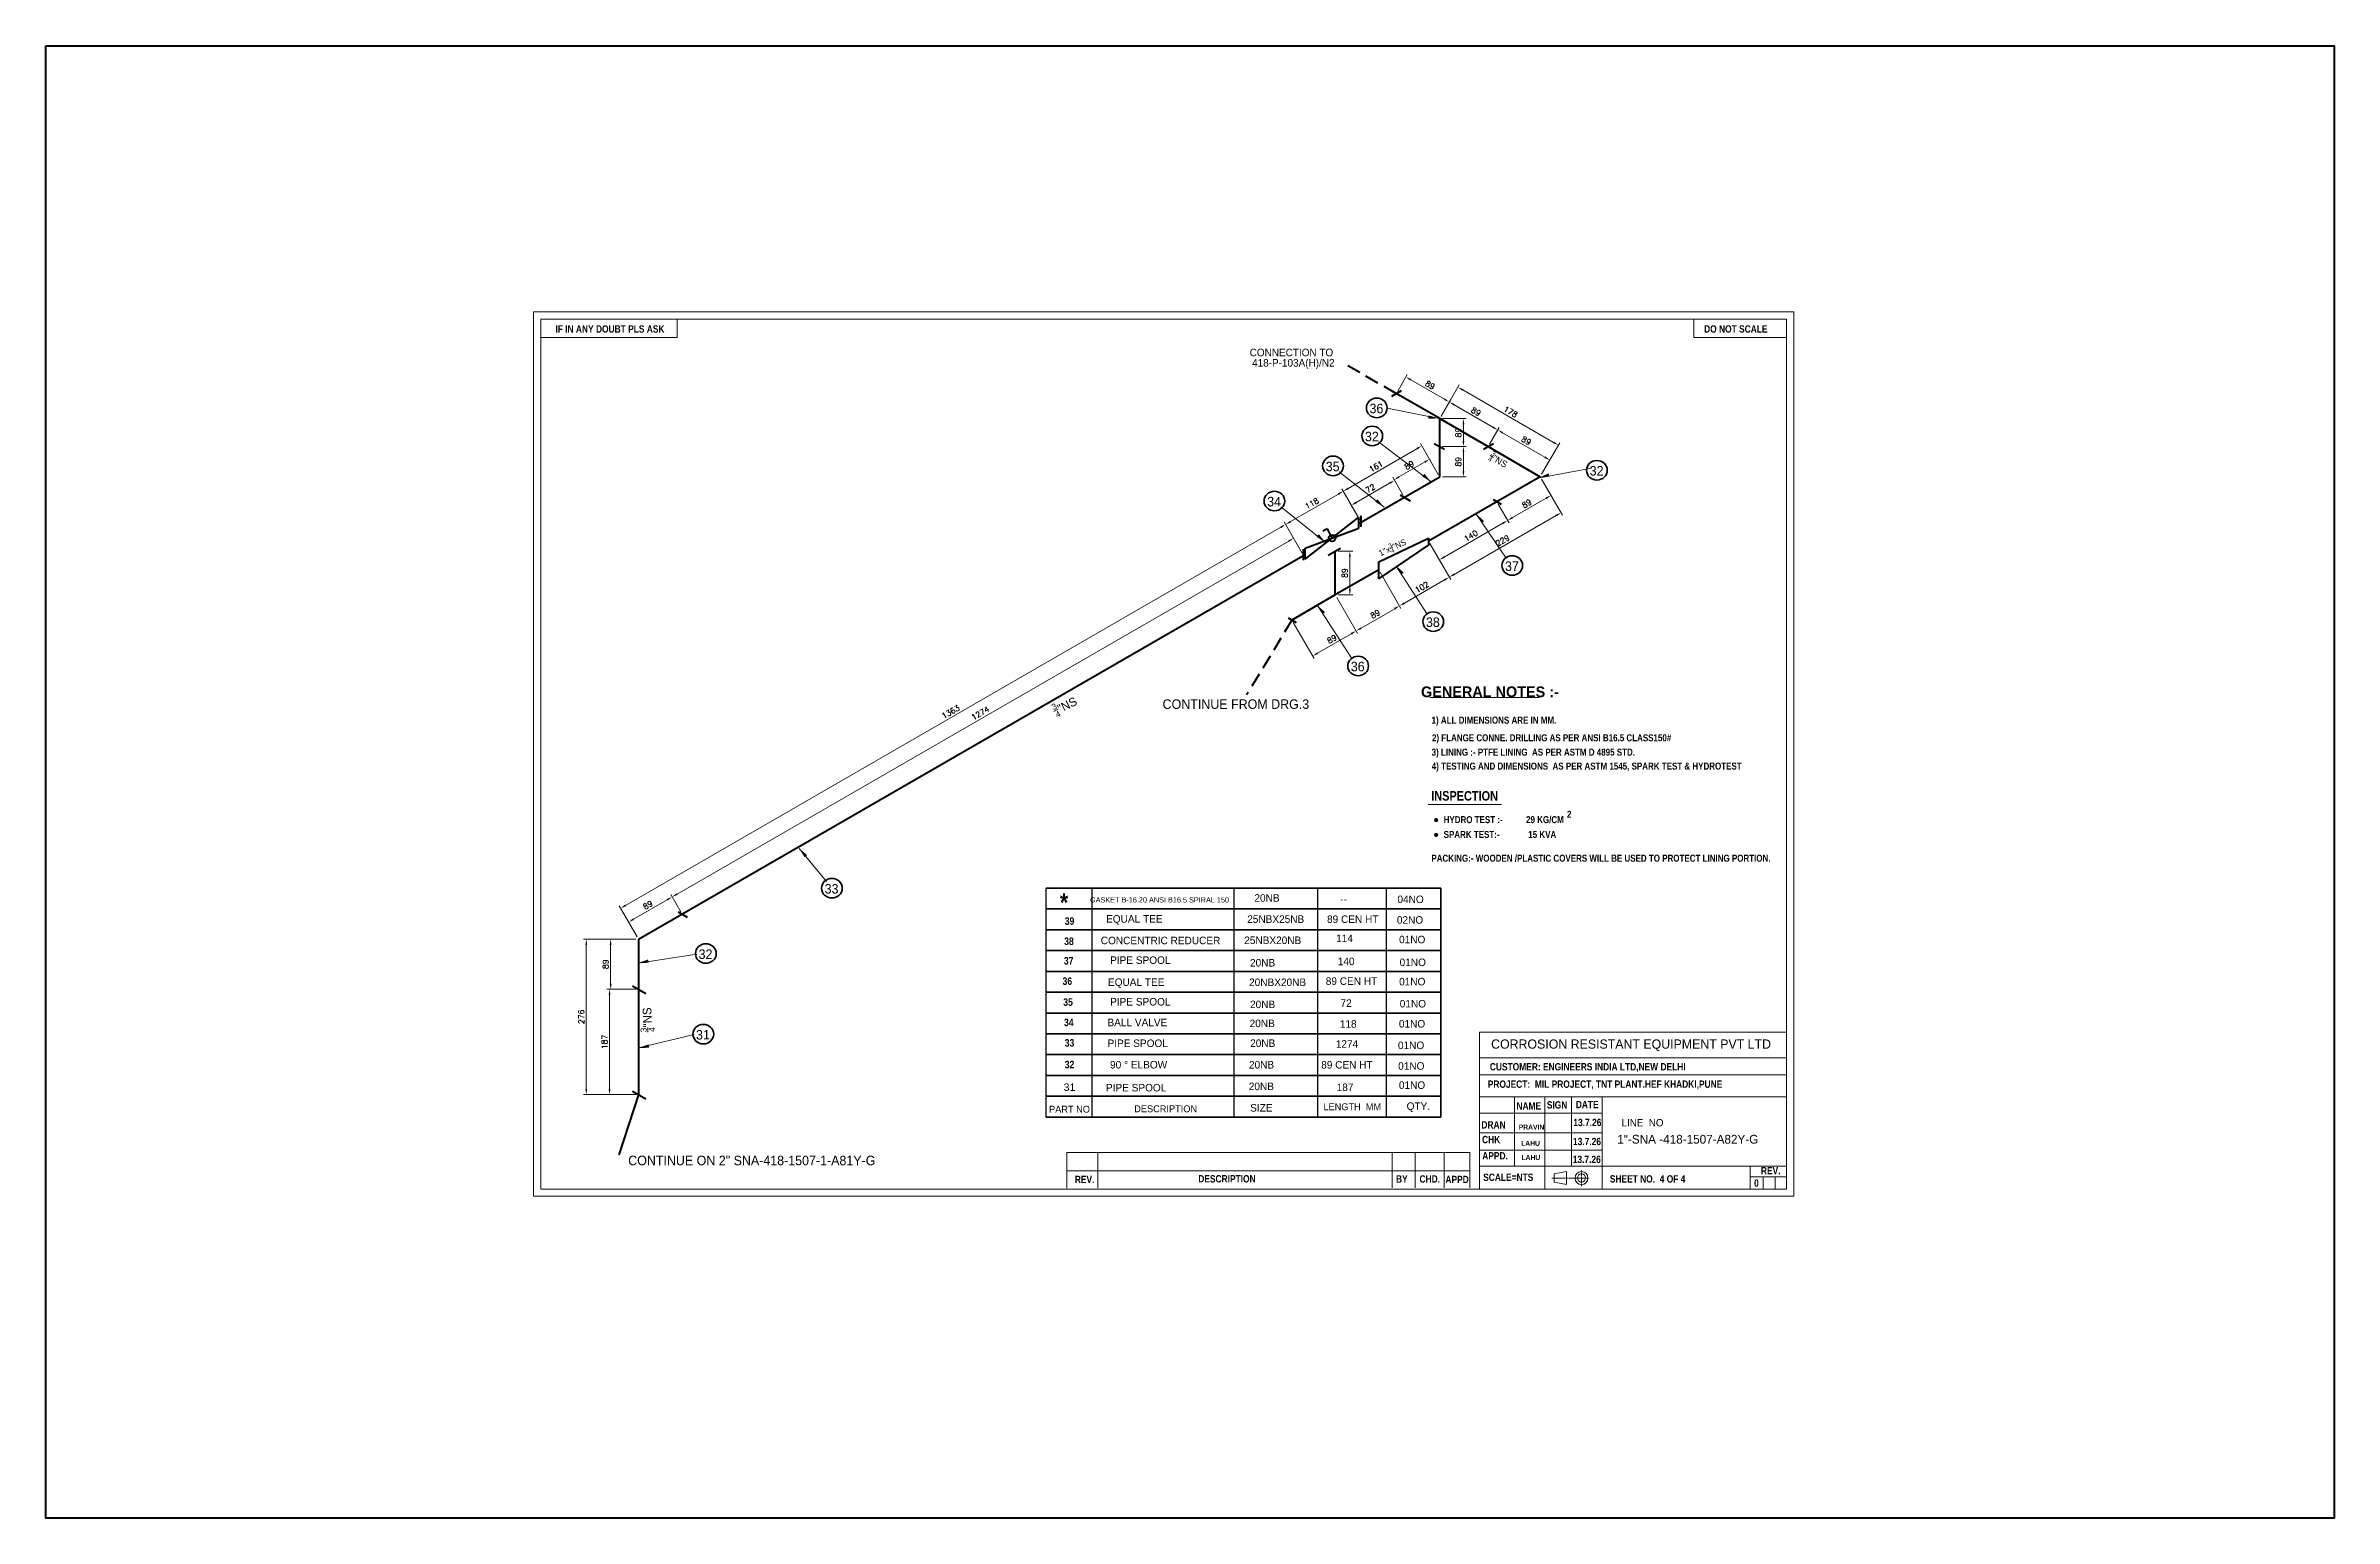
# Model space of a CAD drawing. Extents: x 111418 to 267280, y -151895 to -98368.
# Drawn here: x 138268 to 142331, y -115370 to -112755 of the extents above; entities that cross this region are included whole.
import ezdxf

# ---------------------------------------------------------------- set-up
doc = ezdxf.new("R2010")
doc.units = 0
doc.header["$MEASUREMENT"] = 0
doc.linetypes.add('CENTER', pattern=[2, 1.25, -0.25, 0.25, -0.25])
doc.linetypes.add('HIDDEN', pattern=[0.375, 0.25, -0.125])
doc.layers.get('0').update_dxf_attribs({"lineweight": 5})
doc.layers.get('DEFPOINTS').update_dxf_attribs({"lineweight": 5})
doc.layers.add('TEXT', color=4, linetype='Continuous', lineweight=5)
doc.styles.add('CHEM', font='isocp.shx')
doc.styles.add('MtXpl_Arial_Narrow', font='ARIALNB.TTF')
doc.styles.add('romans', font='romans.shx')
doc.styles.get("Standard").update_dxf_attribs({"font": 'romans.shx'})
doc.dimstyles.new('CHEM@123', dxfattribs={"dimscale": 26, "dimtxt": 1, "dimasz": 1, "dimexe": 0.5, "dimexo": 0.5, "dimgap": 0.4, "dimtad": 1, "dimdec": 0, "dimzin": 12, "dimdsep": 46, "dimtxsty": 'CHEM', "dimcen": 0.09, "dimclrd": 251, "dimclre": 251, "dimclrt": 3, "dimadec": 1, "dimazin": 2, "dimtfac": 1, "dimtdec": 0, "dimtmove": 0, "dimatfit": 3, "dimfxl": 0.18, "dimtolj": 1, "dimtzin": 0, "dimlwd": -1, "dimlwe": -1, "dimarcsym": 0})

msp = doc.modelspace()

# ---------------------------------------------------------------- texts
at = {"color": 7, "style": 'MtXpl_Arial_Narrow'}
for s, height, p in [('IF IN ANY DOUBT PLS ASK', 13.007, (139173, -113264.3)), ('DO NOT SCALE', 13.007, (141212.3, -113264.3)), ('2', 12.4, (140968.8, -114125.8)), ('SPARK TEST:-', 12.386, (140749.9, -114161.7)), ('HYDRO TEST :-', 12.386, (140749.9, -114135.4)), ('29 KG/CM', 12.39, (140896.2, -114135.4)), (' 15 KVA', 12.39, (140896.2, -114161.7))]:
    msp.add_text(s, height=height, dxfattribs=at).set_placement(p)
at = {"color": 0, "style": 'MtXpl_Arial_Narrow'}
msp.add_text('INSPECTION', height=16.92, dxfattribs=at).set_placement((140727.9, -114095.4))
at = {"color": 3, "attachment_point": 5}
for s, insert, char_height in [('\\pt13.51375; {\\fMS PGothic|b0|i0|c0|p34;CONNECTION TO}', (140475.1, -113299.7), 13.514), ('\\pt13.51375; {\\fMS PGothic|b0|i0|c0|p34;418-P-103A(H)/N2}', (140478.4, -113320), 13.514), ('\\pt16.89219; {\\fMS PGothic|b0|i0|c0|p34;36}', (140624.8, -113399.2), 16.892), ('\\pt16.89219; {\\fMS PGothic|b0|i0|c0|p34;32}', (140616.7, -113449), 16.892), ('\\pt16.89219; {\\fMS PGothic|b0|i0|c0|p34;35}', (140547.1, -113502.2), 16.892), ('\\pt16.89219; {\\fMS PGothic|b0|i0|c0|p34;32}', (141015.6, -113509.8), 16.892), ('\\pt16.89219; {\\fMS PGothic|b0|i0|c0|p34;34}', (140443.1, -113564.6), 16.892), ('\\pt16.89219; {\\fMS PGothic|b0|i0|c0|p34;37}', (140865.3, -113679.1), 16.892), ('\\pt16.89219; {\\fMS PGothic|b0|i0|c0|p34;38}', (140725, -113778.7), 16.892), ('\\pt16.89219; {\\fMS PGothic|b0|i0|c0|p34;36}', (140591.6, -113857.4), 16.892), ('\\pt16.89219; {\\fMS PGothic|b0|i0|c0|p34;CONTINUE FROM DRG.3}', (140375.3, -113924.2), 16.892), ('\\pt16.89219; {\\fMS PGothic|b0|i0|c0|p34;33}', (139657.5, -114252.2), 16.892), ('\\pt16.89219; {\\fMS PGothic|b0|i0|c0|p34;32}', (139433.7, -114368.2), 16.892), ('\\pt16.89219; {\\fMS PGothic|b0|i0|c0|p34;31}', (139429.2, -114511.3), 16.892), ('\\pt16.89219; {\\fMS PGothic|b0|i0|c0|p34;CONTINUE ON 2" SNA-418-1507-1-A81Y-G}', (139515.9, -114734.6), 16.892)]:
    msp.add_mtext(s, dxfattribs=dict(at, insert=insert, char_height=char_height))
at = {"color": 3, "lineweight": 20, "attachment_point": 5}
for s, insert, char_height, rotation in [('\\A1;{\\fSansSerif|b0|i0|c2|p2;\\H0.7x;\\S3/4;\\fLeelawadee UI Semilight|b0|i0|c0|p34;\\H1.42857x;"NS}', (140847.2, -113491.2), 11.761, 329.0171), ('\\A1;{\\fSansSerif|b0|i0|c2|p2;1"x\\H0.7x;\\S3/4;\\fLeelawadee UI Semilight|b0|i0|c0|p34;\\H1.42857x;"NS}', (140658.9, -113646), 10.692, 24.8797), ('\\A1;{\\fSansSerif|b0|i0|c2|p2;\\H0.7x;\\S3/4;\\fLeelawadee UI Semilight|b0|i0|c0|p34;\\H1.42857x;"NS}', (140077.8, -113927.2), 15.274, 26.4687), ('\\A1;{\\fSansSerif|b0|i0|c2|p2;\\H0.7x;\\S3/4;\\fLeelawadee UI Semilight|b0|i0|c0|p34;\\H1.42857x;"NS}', (139336.3, -114484.6), 15.274, 92.2491)]:
    msp.add_mtext(s, dxfattribs=dict(at, insert=insert, char_height=char_height, rotation=rotation))
at = {"insert": (140832.1, -113902.3), "char_height": 19.144, "attachment_point": 5, "style": 'romans'}
msp.add_mtext('\\A1;{\\f@HP Simplified Hans Light|b1|i0|c0|p34;GENERAL NOTES :-}', dxfattribs=at)
at = {"color": 7, "attachment_point": 5, "style": 'MtXpl_Arial_Narrow'}
for s, insert, char_height in [('\\A1;1) ALL DIMENSIONS ARE IN MM.', (140839.2, -113954.4), 12.386), ('\\A1;2) FLANGE CONNE. DRILLING AS PER ANSI B16.5 CLASS150#', (140941.6, -113985.7), 12.386), ('\\A1;3) LINING :- PTFE LINING  AS PER ASTM D 4895 STD.', (140909.1, -114011.2), 12.386), ('\\A1;4) TESTING AND DIMENSIONS  AS PER ASTM 1545, SPARK TEST & HYDROTEST  ', (141003.9, -114036), 12.386), ('\\A1;  PACKING:- WOODEN /PLASTIC COVERS WILL BE USED TO PROTECT LINING PORTION.', (141025.2, -114197.9), 12.386), ('CUSTOMER: ENGINEERS INDIA LTD,NEW DELHI  ', (141005.7, -114569.5), 13.007), ('PROJECT:  MIL PROJECT, TNT PLANT.HEF KHADKI,PUNE', (141036.4, -114600.4), 13.007), ('NAME', (140901.1, -114637.6), 13.01), ('SIGN', (140951.3, -114635.9), 13.01), ('DATE', (141004.7, -114635.1), 13.01), ('DRAN', (140838.4, -114671.2), 13.01), ('PRAVIN', (140905.9, -114675.2), 8.78), ('13.7.26', (141005.1, -114667.1), 13.01), ('CHK', (140834.3, -114697.4), 13.01), ('APPD.', (140841.2, -114726.2), 13.01), ('LAHU', (140904.1, -114704.1), 8.78), ('LAHU', (140904.7, -114729.3), 8.78), ('13.7.26', (141004, -114732.6), 13.01), ('13.7.26', (141004.4, -114700.9), 13.01), ('REV.', (140112.5, -114768.2), 13.01), ('DESCRIPTION', (140365.2, -114767.1), 13.007), ('BY', (140675.7, -114767.4), 13.01), ('CHD.', (140725.3, -114767.4), 13.01), ('APPD', (140773.8, -114768.2), 13.01), ('SCALE=NTS', (140864.6, -114764.4), 13.01), ('0', (141305.2, -114774.7), 13), ('REV.', (141330.5, -114752.6), 13.01)]:
    msp.add_mtext(s, dxfattribs=dict(at, insert=insert, char_height=char_height))
at = {"color": 7, "lineweight": 35, "attachment_point": 5, "style": 'MtXpl_Arial_Narrow'}
for s, insert, char_height in [('*', (140076, -114276.2), 32.7), ('{\\fMS UI Gothic|b0|i0|c0|p34;GASKET B-16.20 ANSI B16.5 SPIRAL 150}', (140245.5, -114271.7), 9.347), ('{\\fMS UI Gothic|b0|i0|c0|p34;04NO}', (140691.2, -114270.8), 13.353), ('39', (140085.8, -114309.4), 13.35), ('{\\fMS UI Gothic|b0|i0|c0|p34;EQUAL TEE}', (140200.8, -114307.3), 13.353), ('{\\fMS UI Gothic|b0|i0|c0|p34;25NBX25NB}', (140451.8, -114305.9), 13.353), ('{\\fMS UI Gothic|b0|i0|c0|p34;02NO}', (140690.2, -114307.4), 13.353), ('38', (140084.7, -114345.3), 13.35), ('{\\fMS UI Gothic|b0|i0|c0|p34;CONCENTRIC REDUCER}', (140247.3, -114343.9), 13.353), ('{\\fMS UI Gothic|b0|i0|c0|p34;25NBX20NB}', (140446.5, -114343.5), 13.353), ('{\\fMS UI Gothic|b0|i0|c0|p34;01NO}', (140694.1, -114342.2), 13.353), ('37', (140084.2, -114380), 13.35), ('{\\fMS UI Gothic|b0|i0|c0|p34;20NB}', (140428.5, -114383.5), 13.353), ('{\\fMS UI Gothic|b0|i0|c0|p34;01NO}', (140695.1, -114382.7), 13.353), ('36', (140081.8, -114416.1), 13.35), ('{\\fMS UI Gothic|b0|i0|c0|p34;EQUAL TEE}', (140204.1, -114419.6), 13.353), ('{\\fMS UI Gothic|b0|i0|c0|p34;20NBX20NB}', (140455.1, -114418.1), 13.353), ('{\\fMS UI Gothic|b0|i0|c0|p34;01NO}', (140694.2, -114416.9), 13.353), ('35', (140083.1, -114453.3), 13.35), ('34', (140084.5, -114489.4), 13.35), ('{\\fMS UI Gothic|b0|i0|c0|p34;BALL VALVE}', (140206.2, -114489.4), 13.353), ('{\\fMS UI Gothic|b0|i0|c0|p34;20NB}', (140427.8, -114491.1), 13.353), ('{\\fMS UI Gothic|b0|i0|c0|p34;20NB}', (140428.5, -114457.4), 13.353), ('{\\fMS UI Gothic|b0|i0|c0|p34;01NO}', (140693.8, -114491.8), 13.353), ('{\\fMS UI Gothic|b0|i0|c0|p34;01NO}', (140695.3, -114456.2), 13.353), ('33', (140085.7, -114525.8), 13.35), ('{\\fMS UI Gothic|b0|i0|c0|p34;20NB}', (140428.7, -114526.3), 13.353), ('{\\fMS UI Gothic|b0|i0|c0|p34;01NO}', (140692.1, -114530.1), 13.353), ('32', (140085.7, -114564.3), 13.35), ('{\\fMS UI Gothic|b0|i0|c0|p34;20NB}', (140426.6, -114564.6), 13.353), ('{\\fMS UI Gothic|b0|i0|c0|p34;01NO}', (140692.5, -114566.8), 13.353), ('{\\fSansSerif|b0|i0|c2|p2;31}', (140085.7, -114604.4), 13.353), ('{\\fMS UI Gothic|b0|i0|c0|p34;20NB}', (140426.3, -114603), 13.353), ('{\\fMS UI Gothic|b0|i0|c0|p34;01NO}', (140693.8, -114600.8), 13.353), ('{\\fMS UI Gothic|b0|i0|c0|p34;SIZE}', (140426.3, -114641.1), 13.353), ('{\\fMS UI Gothic|b0|i0|c238|p34;QTY.}', (140705, -114639.9), 13.353)]:
    msp.add_mtext(s, dxfattribs=dict(at, insert=insert, char_height=char_height))
at = {"color": 3, "lineweight": 35, "char_height": 13.353, "attachment_point": 5, "style": 'MtXpl_Arial_Narrow'}
for s, insert in [('\\A1;{\\fMS UI Gothic|b0|i0|c0|p34;20NB}', (140436.3, -114268.4)), ('{\\fMS UI Gothic|b0|i0|c0|p34;--}', (140572.3, -114270.3)), ('{\\fMS UI Gothic|b0|i0|c0|p34;89 CEN HT}', (140588.5, -114306.1)), ('{\\fMS UI Gothic|b0|i0|c0|p34;114}', (140573.9, -114340)), ('{\\fMS UI Gothic|b0|i0|c0|p34;PIPE SPOOL}', (140211.4, -114378.8)), ('{\\fMS UI Gothic|b0|i0|c0|p34;140}', (140576.8, -114381.1)), ('{\\fMS UI Gothic|b0|i0|c0|p34;PIPE SPOOL}', (140211.4, -114452.7)), ('{\\fMS UI Gothic|b0|i0|c0|p34;89 CEN HT}', (140586.3, -114416)), ('{\\fMS UI Gothic|b0|i0|c0|p34;118}', (140580.5, -114492.1)), ('{\\fMS UI Gothic|b0|i0|c0|p34;72}', (140576.8, -114455)), ('{\\fMS UI Gothic|b0|i0|c0|p34;PIPE SPOOL}', (140206.8, -114526.4)), ('{\\fMS UI Gothic|b0|i0|c0|p34;1274}', (140578.3, -114527.6)), ('{\\fMS UI Gothic|b0|i0|c0|p34;90 %%D ELBOW}', (140208.4, -114564.5)), ('{\\fMS UI Gothic|b0|i0|c0|p34;89 CEN HT}', (140578.2, -114564.7)), ('{\\fMS UI Gothic|b0|i0|c0|p34;PIPE SPOOL}', (140204, -114605.3)), ('{\\fMS UI Gothic|b0|i0|c0|p34; 187}', (140572.4, -114604.6))]:
    msp.add_mtext(s, dxfattribs=dict(at, insert=insert))
at = {"color": 4, "lineweight": 20, "insert": (141082.6, -114530), "char_height": 16.39, "attachment_point": 5}
msp.add_mtext('{\\fMS UI Gothic|b0|i0|c0|p34;CORROSION RESISTANT EQUIPMENT PVT LTD}', dxfattribs=at)
at = {"color": 7, "lineweight": 25, "char_height": 12.209, "attachment_point": 5, "style": 'MtXpl_Arial_Narrow'}
for s, insert in [('{\\fMS UI Gothic|b0|i0|c0|p34;PART NO}', (140085.7, -114643.5)), ('{\\fMS UI Gothic|b0|i0|c0|p34;DESCRIPTION}', (140256.4, -114642.8)), ('{\\fMS UI Gothic|b0|i0|c0|p34;LENGTH  MM}', (140587.7, -114639.2))]:
    msp.add_mtext(s, dxfattribs=dict(at, insert=insert))
at = {"color": 3, "lineweight": 20, "attachment_point": 5}
for s, insert, char_height in [(' {\\fLeelawadee UI Semilight|b0|i0|c0|p34;1"-SNA -418-1507-A82Y-G}', (141178, -114696.9), 15.577), (' {\\fLeelawadee UI Semilight|b0|i0|c0|p34; LINE  NO}', (141096.1, -114667.5), 12.98)]:
    msp.add_mtext(s, dxfattribs=dict(at, insert=insert, char_height=char_height))
at = {"color": 7, "insert": (141112, -114767.3), "char_height": 13.007, "width": 134.322, "attachment_point": 5, "style": 'MtXpl_Arial_Narrow'}
msp.add_mtext('SHEET NO.  4 OF 4', dxfattribs=at)

# ---------------------------------------------------------------- blocks, each defined once
blk = doc.blocks.new('*D820')
at = {"layer": 'DEFPOINTS', "color": 0, "lineweight": 50, "ltscale": 100, "transparency": 16777216}
for p in [(139320.8, -114341.5), (139227.9, -114617.5), (139320.8, -114617.5)]:
    blk.add_point(p, dxfattribs=at)
at = {"layer": 'TEXT', "color": 2, "ltscale": 100, "transparency": 16777216}
for p, q in [((139315.8, -114341.5), (139222.9, -114341.5)), ((139227.9, -114351.5), (139227.9, -114607.5)), ((139315.8, -114617.5), (139222.9, -114617.5))]:
    blk.add_line(p, q, dxfattribs=at)
at = {"layer": 'TEXT', "color": 2, "lineweight": 50, "ltscale": 100, "transparency": 16777216}
for points in [[(139226.2, -114351.5), (139229.5, -114351.5), (139227.9, -114341.5)], [(139226.2, -114607.5), (139229.5, -114607.5), (139227.9, -114617.5)]]:
    blk.add_solid(points, dxfattribs=at)
at = {"layer": 'TEXT', "color": 0, "lineweight": 20, "ltscale": 100, "transparency": 16777216, "insert": (139218.9, -114479.5), "char_height": 10, "attachment_point": 5, "rotation": 90, "style": 'romans'}
blk.add_mtext('\\A1;276', dxfattribs=at)
blk = doc.blocks.new('*D821')
at = {"layer": 'DEFPOINTS', "color": 0, "lineweight": 50, "ltscale": 100, "transparency": 16777216}
for p in [(140634.7, -113685.7), (140557.6, -113730.2), (140594.5, -113794.1)]:
    blk.add_point(p, dxfattribs=at)
at = {"layer": 'TEXT', "color": 2, "ltscale": 100, "transparency": 16777216}
for p, q in [((140637.2, -113690), (140674.1, -113754)), ((140560.1, -113734.5), (140597, -113798.5)), ((140663, -113754.6), (140603.2, -113789.1))]:
    blk.add_line(p, q, dxfattribs=at)
at = {"layer": 'TEXT', "color": 2, "lineweight": 50, "ltscale": 100, "transparency": 16777216}
for points in [[(140662.1, -113753.2), (140663.8, -113756.1), (140671.6, -113749.6)], [(140602.4, -113787.7), (140604, -113790.6), (140594.5, -113794.1)]]:
    blk.add_solid(points, dxfattribs=at)
at = {"layer": 'TEXT', "color": 0, "lineweight": 20, "ltscale": 100, "transparency": 16777216, "insert": (140628.6, -113764.1), "char_height": 10, "attachment_point": 5, "rotation": 30, "style": 'romans'}
blk.add_mtext('\\A1;89', dxfattribs=at)
blk = doc.blocks.new('*D822')
at = {"layer": 'DEFPOINTS', "color": 0, "lineweight": 50, "ltscale": 100, "transparency": 16777216}
for p in [(140723, -113634.7), (140634.7, -113685.7), (140671.6, -113749.6)]:
    blk.add_point(p, dxfattribs=at)
at = {"layer": 'TEXT', "color": 2, "ltscale": 100, "transparency": 16777216}
for p, q in [((140725.5, -113639), (140762.4, -113703)), ((140637.2, -113690), (140674.1, -113754)), ((140751.3, -113703.6), (140680.3, -113744.6))]:
    blk.add_line(p, q, dxfattribs=at)
at = {"layer": 'TEXT', "color": 2, "lineweight": 50, "ltscale": 100, "transparency": 16777216}
for points in [[(140750.5, -113702.2), (140752.1, -113705.1), (140759.9, -113698.6)], [(140679.4, -113743.2), (140681.1, -113746.1), (140671.6, -113749.6)]]:
    blk.add_solid(points, dxfattribs=at)
at = {"layer": 'TEXT', "color": 0, "lineweight": 20, "ltscale": 100, "transparency": 16777216, "insert": (140711.3, -113716.3), "char_height": 10, "attachment_point": 5, "rotation": 30, "style": 'romans'}
blk.add_mtext('\\A1;102', dxfattribs=at)
blk = doc.blocks.new('*D823')
at = {"layer": 'DEFPOINTS', "color": 0, "lineweight": 50, "ltscale": 100, "transparency": 16777216}
for p in [(140921.4, -113520.2), (140958.3, -113584.1), (140723, -113634.7)]:
    blk.add_point(p, dxfattribs=at)
at = {"layer": 'TEXT', "color": 2, "ltscale": 100, "transparency": 16777216}
for p, q in [((140923.9, -113524.5), (140960.8, -113588.5)), ((140768.6, -113693.6), (140949.6, -113589.1)), ((140725.5, -113639), (140762.4, -113703))]:
    blk.add_line(p, q, dxfattribs=at)
at = {"layer": 'TEXT', "color": 2, "lineweight": 50, "ltscale": 100, "transparency": 16777216}
for points in [[(140948.8, -113587.7), (140950.4, -113590.6), (140958.3, -113584.1)], [(140767.8, -113692.2), (140769.4, -113695.1), (140759.9, -113698.6)]]:
    blk.add_solid(points, dxfattribs=at)
at = {"layer": 'TEXT', "color": 0, "lineweight": 20, "ltscale": 100, "transparency": 16777216, "insert": (140854.6, -113633.6), "char_height": 10, "attachment_point": 5, "rotation": 30, "style": 'romans'}
blk.add_mtext('\\A1;229', dxfattribs=at)
blk = doc.blocks.new('*D824')
at = {"layer": 'DEFPOINTS', "color": 0, "lineweight": 50, "ltscale": 100, "transparency": 16777216}
for p in [(140557.6, -113730.2), (140480.5, -113774.7), (140594.5, -113794.1)]:
    blk.add_point(p, dxfattribs=at)
at = {"layer": 'TEXT', "color": 2, "ltscale": 100, "transparency": 16777216}
for p, q in [((140560.1, -113734.5), (140597, -113798.5)), ((140483, -113779), (140520, -113843)), ((140526.1, -113833.6), (140585.9, -113799.1))]:
    blk.add_line(p, q, dxfattribs=at)
at = {"layer": 'TEXT', "color": 2, "lineweight": 50, "ltscale": 100, "transparency": 16777216}
for points in [[(140585, -113797.7), (140586.7, -113800.6), (140594.5, -113794.1)], [(140525.3, -113832.2), (140527, -113835.1), (140517.5, -113838.6)]]:
    blk.add_solid(points, dxfattribs=at)
at = {"layer": 'TEXT', "color": 0, "lineweight": 20, "ltscale": 100, "transparency": 16777216, "insert": (140551.5, -113808.6), "char_height": 10, "attachment_point": 5, "rotation": 30, "style": 'romans'}
blk.add_mtext('\\A1;89', dxfattribs=at)
blk = doc.blocks.new('*D825')
at = {"layer": 'DEFPOINTS', "color": 0, "lineweight": 50, "ltscale": 100, "transparency": 16777216}
for p in [(140557.6, -113652.4), (140557.6, -113730.2), (140583.4, -113730.2)]:
    blk.add_point(p, dxfattribs=at)
at = {"layer": 'TEXT', "color": 2, "ltscale": 100, "transparency": 16777216}
for p, q in [((140562.6, -113652.4), (140588.4, -113652.4)), ((140583.4, -113662.4), (140583.4, -113720.2)), ((140562.6, -113730.2), (140588.4, -113730.2))]:
    blk.add_line(p, q, dxfattribs=at)
at = {"layer": 'TEXT', "color": 2, "lineweight": 50, "ltscale": 100, "transparency": 16777216}
for points in [[(140581.7, -113662.4), (140585.1, -113662.4), (140583.4, -113652.4)], [(140581.7, -113720.2), (140585.1, -113720.2), (140583.4, -113730.2)]]:
    blk.add_solid(points, dxfattribs=at)
at = {"layer": 'TEXT', "color": 0, "lineweight": 50, "ltscale": 100, "transparency": 16777216, "insert": (140574.4, -113691.3), "char_height": 10, "attachment_point": 5, "rotation": 90, "style": 'romans'}
blk.add_mtext('\\A1;89', dxfattribs=at)
blk = doc.blocks.new('*D826')
at = {"layer": 'DEFPOINTS', "color": 0, "lineweight": 50, "ltscale": 100, "transparency": 16777216}
for p in [(140921.4, -113520.2), (140844.3, -113564.7), (140940.5, -113553.4)]:
    blk.add_point(p, dxfattribs=at)
at = {"layer": 'TEXT', "color": 2, "ltscale": 100, "transparency": 16777216}
for p, q in [((140923.9, -113524.5), (140943, -113557.8)), ((140846.8, -113569), (140866, -113602.3)), ((140872.1, -113592.9), (140931.9, -113558.4))]:
    blk.add_line(p, q, dxfattribs=at)
at = {"layer": 'TEXT', "color": 2, "lineweight": 50, "ltscale": 100, "transparency": 16777216}
for points in [[(140871.3, -113591.5), (140873, -113594.4), (140863.5, -113597.9)], [(140931.1, -113557), (140932.7, -113559.9), (140940.5, -113553.4)]]:
    blk.add_solid(points, dxfattribs=at)
at = {"layer": 'TEXT', "color": 0, "lineweight": 20, "ltscale": 100, "transparency": 16777216, "insert": (140897.5, -113567.9), "char_height": 10, "attachment_point": 5, "rotation": 30, "style": 'romans'}
blk.add_mtext('\\A1;89', dxfattribs=at)
blk = doc.blocks.new('*D827')
at = {"layer": 'DEFPOINTS', "color": 0, "lineweight": 50, "ltscale": 100, "transparency": 16777216}
for p in [(140828.8, -113466.8), (140938.4, -113490.6), (140921.4, -113520.2)]:
    blk.add_point(p, dxfattribs=at)
at = {"layer": 'TEXT', "color": 2, "ltscale": 100, "transparency": 16777216}
for p, q in [((140831.3, -113462.5), (140848.4, -113432.9)), ((140854.6, -113442.2), (140929.8, -113485.6)), ((140923.9, -113515.9), (140940.9, -113486.3))]:
    blk.add_line(p, q, dxfattribs=at)
at = {"layer": 'TEXT', "color": 2, "lineweight": 50, "ltscale": 100, "transparency": 16777216}
for points in [[(140855.4, -113440.8), (140853.8, -113443.6), (140845.9, -113437.2)], [(140930.6, -113484.2), (140928.9, -113487.1), (140938.4, -113490.6)]]:
    blk.add_solid(points, dxfattribs=at)
at = {"layer": 'TEXT', "color": 0, "lineweight": 20, "ltscale": 100, "transparency": 16777216, "insert": (140896.7, -113456.1), "char_height": 10, "attachment_point": 5, "rotation": 330, "style": 'romans'}
blk.add_mtext('\\A1;89', dxfattribs=at)
blk = doc.blocks.new('*D828')
at = {"layer": 'DEFPOINTS', "color": 0, "lineweight": 50, "ltscale": 100, "transparency": 16777216}
for p in [(140844.3, -113564.7), (140863.5, -113597.9), (140723, -113634.7)]:
    blk.add_point(p, dxfattribs=at)
at = {"layer": 'TEXT', "color": 2, "ltscale": 100, "transparency": 16777216}
for p, q in [((140846.8, -113569), (140866, -113602.3)), ((140750.9, -113662.9), (140854.8, -113602.9)), ((140725.5, -113639), (140744.7, -113672.3))]:
    blk.add_line(p, q, dxfattribs=at)
at = {"layer": 'TEXT', "color": 2, "lineweight": 50, "ltscale": 100, "transparency": 16777216}
for points in [[(140854, -113601.5), (140855.6, -113604.4), (140863.5, -113597.9)], [(140750.1, -113661.5), (140751.7, -113664.4), (140742.2, -113667.9)]]:
    blk.add_solid(points, dxfattribs=at)
at = {"layer": 'TEXT', "color": 0, "lineweight": 20, "ltscale": 100, "transparency": 16777216, "insert": (140798.3, -113625.2), "char_height": 10, "attachment_point": 5, "rotation": 30, "style": 'romans'}
blk.add_mtext('\\A1;140', dxfattribs=at)
blk = doc.blocks.new('*D829')
at = {"layer": 'DEFPOINTS', "color": 0, "lineweight": 50, "ltscale": 100, "transparency": 16777216}
for p in [(140724.8, -113489.3), (140742.9, -113520.5), (140679.9, -113556.9)]:
    blk.add_point(p, dxfattribs=at)
at = {"layer": 'TEXT', "color": 2, "ltscale": 100, "transparency": 16777216}
for p, q in [((140670.6, -113520.6), (140716.1, -113494.3)), ((140740.4, -113516.2), (140722.3, -113485)), ((140677.4, -113552.5), (140659.4, -113521.3))]:
    blk.add_line(p, q, dxfattribs=at)
at = {"layer": 'TEXT', "color": 2, "lineweight": 50, "ltscale": 100, "transparency": 16777216}
for points in [[(140715.3, -113492.9), (140717, -113495.7), (140724.8, -113489.3)], [(140669.7, -113519.2), (140671.4, -113522.1), (140661.9, -113525.6)]]:
    blk.add_solid(points, dxfattribs=at)
at = {"layer": 'TEXT', "color": 0, "lineweight": 20, "ltscale": 100, "transparency": 16777216, "insert": (140688.9, -113499.7), "char_height": 10, "attachment_point": 5, "rotation": 30, "style": 'romans'}
blk.add_mtext('\\A1;89', dxfattribs=at)
blk = doc.blocks.new('*D830')
at = {"layer": 'DEFPOINTS', "color": 0, "lineweight": 50, "ltscale": 100, "transparency": 16777216}
for p in [(140742.9, -113466.6), (140742.9, -113520.5), (140785, -113520.5)]:
    blk.add_point(p, dxfattribs=at)
at = {"layer": 'TEXT', "color": 2, "ltscale": 100, "transparency": 16777216}
for p, q in [((140747.9, -113466.6), (140790, -113466.6)), ((140785, -113476.6), (140785, -113510.5)), ((140747.9, -113520.5), (140790, -113520.5))]:
    blk.add_line(p, q, dxfattribs=at)
at = {"layer": 'TEXT', "color": 2, "lineweight": 50, "ltscale": 100, "transparency": 16777216}
for points in [[(140783.4, -113476.6), (140786.7, -113476.6), (140785, -113466.6)], [(140783.4, -113510.5), (140786.7, -113510.5), (140785, -113520.5)]]:
    blk.add_solid(points, dxfattribs=at)
at = {"layer": 'TEXT', "color": 0, "lineweight": 20, "ltscale": 100, "transparency": 16777216, "insert": (140776, -113493.6), "char_height": 10, "attachment_point": 5, "rotation": 90, "style": 'romans'}
blk.add_mtext('\\A1;89', dxfattribs=at)
blk = doc.blocks.new('*D831')
at = {"layer": 'DEFPOINTS', "color": 0, "lineweight": 50, "ltscale": 100, "transparency": 16777216}
for p in [(139320.8, -114341.5), (139271.1, -114430.5), (139320.8, -114430.5)]:
    blk.add_point(p, dxfattribs=at)
at = {"layer": 'TEXT', "color": 2, "ltscale": 100, "transparency": 16777216}
for p, q in [((139315.8, -114341.5), (139266.1, -114341.5)), ((139271.1, -114351.5), (139271.1, -114420.5)), ((139315.8, -114430.5), (139266.1, -114430.5))]:
    blk.add_line(p, q, dxfattribs=at)
at = {"layer": 'TEXT', "color": 2, "lineweight": 50, "ltscale": 100, "transparency": 16777216}
for points in [[(139269.4, -114351.5), (139272.8, -114351.5), (139271.1, -114341.5)], [(139269.4, -114420.5), (139272.8, -114420.5), (139271.1, -114430.5)]]:
    blk.add_solid(points, dxfattribs=at)
at = {"layer": 'TEXT', "color": 0, "lineweight": 20, "ltscale": 100, "transparency": 16777216, "insert": (139262.1, -114386), "char_height": 10, "attachment_point": 5, "rotation": 90, "style": 'romans'}
blk.add_mtext('\\A1;89', dxfattribs=at)
blk = doc.blocks.new('*D832')
at = {"layer": 'DEFPOINTS', "color": 0, "lineweight": 50, "ltscale": 100, "transparency": 16777216}
for p in [(139320.8, -114430.5), (139269.2, -114617.5), (139320.8, -114617.5)]:
    blk.add_point(p, dxfattribs=at)
at = {"layer": 'TEXT', "color": 2, "ltscale": 100, "transparency": 16777216}
for p, q in [((139315.8, -114430.5), (139264.2, -114430.5)), ((139269.2, -114440.5), (139269.2, -114607.5)), ((139315.8, -114617.5), (139264.2, -114617.5))]:
    blk.add_line(p, q, dxfattribs=at)
at = {"layer": 'TEXT', "color": 2, "lineweight": 50, "ltscale": 100, "transparency": 16777216}
for points in [[(139267.5, -114440.5), (139270.8, -114440.5), (139269.2, -114430.5)], [(139267.5, -114607.5), (139270.8, -114607.5), (139269.2, -114617.5)]]:
    blk.add_solid(points, dxfattribs=at)
at = {"layer": 'TEXT', "color": 0, "lineweight": 20, "ltscale": 100, "transparency": 16777216, "insert": (139260.2, -114524), "char_height": 10, "attachment_point": 5, "rotation": 90, "style": 'romans'}
blk.add_mtext('\\A1;187', dxfattribs=at)
blk = doc.blocks.new('*D833')
at = {"layer": 'DEFPOINTS', "color": 0, "lineweight": 50, "ltscale": 100, "transparency": 16777216}
for p in [(139380.2, -114266.4), (139397.9, -114297), (139320.8, -114341.5)]:
    blk.add_point(p, dxfattribs=at)
at = {"layer": 'TEXT', "color": 2, "ltscale": 100, "transparency": 16777216}
for p, q in [((139311.8, -114305.9), (139371.6, -114271.4)), ((139395.4, -114292.7), (139377.7, -114262.1)), ((139318.3, -114337.2), (139300.7, -114306.6))]:
    blk.add_line(p, q, dxfattribs=at)
at = {"layer": 'TEXT', "color": 2, "lineweight": 50, "ltscale": 100, "transparency": 16777216}
for points in [[(139370.8, -114270), (139372.4, -114272.9), (139380.2, -114266.4)], [(139311, -114304.5), (139312.7, -114307.4), (139303.2, -114310.9)]]:
    blk.add_solid(points, dxfattribs=at)
at = {"layer": 'TEXT', "color": 0, "lineweight": 5, "ltscale": 100, "transparency": 16777216, "insert": (139337.2, -114280.9), "char_height": 10, "attachment_point": 5, "rotation": 30, "style": 'romans'}
blk.add_mtext('\\A1;89', dxfattribs=at)
blk = doc.blocks.new('*D834')
at = {"layer": 'DEFPOINTS', "color": 0, "lineweight": 50, "ltscale": 100, "transparency": 16777216}
for p in [(140483.6, -113629.4), (140501.2, -113660), (139397.9, -114297)]:
    blk.add_point(p, dxfattribs=at)
at = {"layer": 'TEXT', "color": 2, "ltscale": 100, "transparency": 16777216}
for p, q in [((140498.7, -113655.7), (140481.1, -113625.1)), ((139388.9, -114261.4), (140474.9, -113634.4)), ((139395.4, -114292.7), (139377.7, -114262.1))]:
    blk.add_line(p, q, dxfattribs=at)
at = {"layer": 'TEXT', "color": 2, "lineweight": 50, "ltscale": 100, "transparency": 16777216}
for points in [[(140474.1, -113633), (140475.7, -113635.9), (140483.6, -113629.4)], [(139388.1, -114260), (139389.7, -114262.9), (139380.2, -114266.4)]]:
    blk.add_solid(points, dxfattribs=at)
at = {"layer": 'TEXT', "color": 0, "lineweight": 20, "ltscale": 100, "transparency": 16777216, "insert": (139927.4, -113940.1), "char_height": 10, "attachment_point": 5, "rotation": 30, "style": 'romans'}
blk.add_mtext('\\A1;1274', dxfattribs=at)
blk = doc.blocks.new('*D835')
at = {"layer": 'DEFPOINTS', "color": 0, "lineweight": 50, "ltscale": 100, "transparency": 16777216}
for p in [(140469.4, -113605), (140501.2, -113660), (139320.8, -114341.5)]:
    blk.add_point(p, dxfattribs=at)
at = {"layer": 'TEXT', "color": 2, "ltscale": 100, "transparency": 16777216}
for p, q in [((139297.7, -114281.5), (140460.8, -113610)), ((140498.7, -113655.7), (140466.9, -113600.6)), ((139318.3, -114337.2), (139286.5, -114282.1))]:
    blk.add_line(p, q, dxfattribs=at)
at = {"layer": 'TEXT', "color": 2, "lineweight": 50, "ltscale": 100, "transparency": 16777216}
for points in [[(140459.9, -113608.5), (140461.6, -113611.4), (140469.4, -113605)], [(139296.9, -114280), (139298.5, -114282.9), (139289, -114286.5)]]:
    blk.add_solid(points, dxfattribs=at)
at = {"layer": 'TEXT', "color": 0, "lineweight": 20, "ltscale": 100, "transparency": 16777216, "insert": (139874.7, -113937.9), "char_height": 10, "attachment_point": 5, "rotation": 30, "style": 'romans'}
blk.add_mtext('\\A1;1363', dxfattribs=at)
blk = doc.blocks.new('*D836')
at = {"layer": 'DEFPOINTS', "color": 0, "lineweight": 50, "ltscale": 100, "transparency": 16777216}
for p in [(140711.1, -113465.5), (140742.9, -113520.5), (140603.4, -113601)]:
    blk.add_point(p, dxfattribs=at)
at = {"layer": 'TEXT', "color": 2, "ltscale": 100, "transparency": 16777216}
for p, q in [((140580.3, -113541), (140702.4, -113470.5)), ((140740.4, -113516.2), (140708.6, -113461.1)), ((140600.9, -113596.7), (140569.1, -113541.6))]:
    blk.add_line(p, q, dxfattribs=at)
at = {"layer": 'TEXT', "color": 2, "lineweight": 50, "ltscale": 100, "transparency": 16777216}
for points in [[(140701.6, -113469), (140703.2, -113471.9), (140711.1, -113465.5)], [(140579.4, -113539.5), (140581.1, -113542.4), (140571.6, -113546)]]:
    blk.add_solid(points, dxfattribs=at)
at = {"layer": 'TEXT', "color": 0, "lineweight": 20, "ltscale": 100, "transparency": 16777216, "insert": (140629.8, -113502), "char_height": 10, "attachment_point": 5, "rotation": 30, "style": 'romans'}
blk.add_mtext('\\A1;161', dxfattribs=at)
blk = doc.blocks.new('*D837')
at = {"layer": 'DEFPOINTS', "color": 0, "lineweight": 50, "ltscale": 100, "transparency": 16777216}
for p in [(140469.4, -113605), (140603.4, -113601), (140501.2, -113660)]:
    blk.add_point(p, dxfattribs=at)
at = {"layer": 'TEXT', "color": 2, "ltscale": 100, "transparency": 16777216}
for p, q in [((140563, -113551), (140478.1, -113600)), ((140600.9, -113596.7), (140569.1, -113541.6)), ((140498.7, -113655.7), (140466.9, -113600.6))]:
    blk.add_line(p, q, dxfattribs=at)
at = {"layer": 'TEXT', "color": 2, "lineweight": 50, "ltscale": 100, "transparency": 16777216}
for points in [[(140562.1, -113549.5), (140563.8, -113552.4), (140571.6, -113546)], [(140477.3, -113598.5), (140478.9, -113601.4), (140469.4, -113605)]]:
    blk.add_solid(points, dxfattribs=at)
at = {"layer": 'TEXT', "color": 0, "lineweight": 20, "ltscale": 100, "transparency": 16777216, "insert": (140516, -113567.7), "char_height": 10, "attachment_point": 5, "rotation": 30, "style": 'romans'}
blk.add_mtext('\\A1;118', dxfattribs=at)
blk = doc.blocks.new('*D838')
at = {"layer": 'DEFPOINTS', "color": 0, "lineweight": 50, "ltscale": 100, "transparency": 16777216}
for p in [(140682.9, -113343.1), (140665.8, -113372.6), (140742.9, -113417.1)]:
    blk.add_point(p, dxfattribs=at)
at = {"layer": 'TEXT', "color": 2, "ltscale": 100, "transparency": 16777216}
for p, q in [((140668.3, -113368.3), (140685.4, -113338.7)), ((140751.3, -113382.6), (140691.5, -113348.1)), ((140745.4, -113412.8), (140762.4, -113383.2))]:
    blk.add_line(p, q, dxfattribs=at)
at = {"layer": 'TEXT', "color": 2, "lineweight": 50, "ltscale": 100, "transparency": 16777216}
for points in [[(140692.4, -113346.6), (140690.7, -113349.5), (140682.9, -113343.1)], [(140752.1, -113381.1), (140750.4, -113384), (140759.9, -113387.6)]]:
    blk.add_solid(points, dxfattribs=at)
at = {"layer": 'TEXT', "color": 0, "lineweight": 20, "ltscale": 100, "transparency": 16777216, "insert": (140725.9, -113357.5), "char_height": 10, "attachment_point": 5, "rotation": 330, "style": 'romans'}
blk.add_mtext('\\A1;89', dxfattribs=at)
blk = doc.blocks.new('*D839')
at = {"layer": 'DEFPOINTS', "color": 0, "lineweight": 50, "ltscale": 100, "transparency": 16777216}
for p in [(140742.9, -113417.1), (140828.8, -113466.8), (140845.9, -113437.2)]:
    blk.add_point(p, dxfattribs=at)
at = {"layer": 'TEXT', "color": 2, "ltscale": 100, "transparency": 16777216}
for p, q in [((140745.4, -113412.8), (140762.4, -113383.2)), ((140768.6, -113392.6), (140837.3, -113432.2)), ((140831.3, -113462.5), (140848.4, -113432.9))]:
    blk.add_line(p, q, dxfattribs=at)
at = {"layer": 'TEXT', "color": 2, "lineweight": 50, "ltscale": 100, "transparency": 16777216}
for points in [[(140769.4, -113391.1), (140767.8, -113394), (140759.9, -113387.6)], [(140838.1, -113430.8), (140836.4, -113433.6), (140845.9, -113437.2)]]:
    blk.add_solid(points, dxfattribs=at)
at = {"layer": 'TEXT', "color": 0, "lineweight": 20, "ltscale": 100, "transparency": 16777216, "insert": (140807.4, -113404.6), "char_height": 10, "width": 1.14, "attachment_point": 5, "rotation": 330, "style": 'romans'}
blk.add_mtext('\\A1;89 ', dxfattribs=at)
blk = doc.blocks.new('*D840')
at = {"layer": 'DEFPOINTS', "color": 0, "lineweight": 50, "ltscale": 100, "transparency": 16777216}
for p in [(140742.9, -113417.1), (140953.7, -113464.2), (140921.4, -113520.2)]:
    blk.add_point(p, dxfattribs=at)
at = {"layer": 'TEXT', "color": 2, "ltscale": 100, "transparency": 16777216}
for p, q in [((140745.4, -113412.8), (140777.7, -113356.9)), ((140783.8, -113366.2), (140945, -113459.2)), ((140923.9, -113515.9), (140956.2, -113459.9))]:
    blk.add_line(p, q, dxfattribs=at)
at = {"layer": 'TEXT', "color": 2, "lineweight": 50, "ltscale": 100, "transparency": 16777216}
for points in [[(140784.7, -113364.7), (140783, -113367.6), (140775.2, -113361.2)], [(140945.8, -113457.8), (140944.2, -113460.7), (140953.7, -113464.2)]]:
    blk.add_solid(points, dxfattribs=at)
at = {"layer": 'TEXT', "color": 0, "lineweight": 20, "ltscale": 100, "transparency": 16777216, "insert": (140868.9, -113404.9), "char_height": 10, "attachment_point": 5, "rotation": 330, "style": 'romans'}
blk.add_mtext('\\A1;178', dxfattribs=at)
blk = doc.blocks.new('*D841')
at = {"layer": 'DEFPOINTS', "color": 0, "lineweight": 50, "ltscale": 100, "transparency": 16777216}
for p in [(140662.6, -113526.8), (140679.9, -113556.9), (140603.4, -113601)]:
    blk.add_point(p, dxfattribs=at)
at = {"layer": 'TEXT', "color": 2, "ltscale": 100, "transparency": 16777216}
for p, q in [((140594.7, -113565.9), (140653.9, -113531.8)), ((140677.4, -113552.5), (140660.1, -113522.4)), ((140600.9, -113596.7), (140583.5, -113566.6))]:
    blk.add_line(p, q, dxfattribs=at)
at = {"layer": 'TEXT', "color": 2, "lineweight": 50, "ltscale": 100, "transparency": 16777216}
for points in [[(140653.1, -113530.3), (140654.7, -113533.2), (140662.6, -113526.8)], [(140593.9, -113564.5), (140595.5, -113567.4), (140586, -113570.9)]]:
    blk.add_solid(points, dxfattribs=at)
at = {"layer": 'TEXT', "color": 0, "lineweight": 20, "ltscale": 100, "transparency": 16777216, "insert": (140619.8, -113541.1), "char_height": 10, "attachment_point": 5, "rotation": 30, "style": 'romans'}
blk.add_mtext('\\A1;72', dxfattribs=at)
blk = doc.blocks.new('*D842')
at = {"layer": 'DEFPOINTS', "color": 0, "lineweight": 50, "ltscale": 100, "transparency": 16777216}
for p in [(140742.9, -113417.1), (140785, -113417.1), (140742.9, -113466.6)]:
    blk.add_point(p, dxfattribs=at)
at = {"layer": 'TEXT', "color": 2, "ltscale": 100, "transparency": 16777216}
for p, q in [((140747.9, -113417.1), (140790, -113417.1)), ((140785, -113456.6), (140785, -113427.1)), ((140747.9, -113466.6), (140790, -113466.6))]:
    blk.add_line(p, q, dxfattribs=at)
at = {"layer": 'TEXT', "color": 2, "lineweight": 50, "ltscale": 100, "transparency": 16777216}
for points in [[(140783.4, -113427.1), (140786.7, -113427.1), (140785, -113417.1)], [(140783.4, -113456.6), (140786.7, -113456.6), (140785, -113466.6)]]:
    blk.add_solid(points, dxfattribs=at)
at = {"layer": 'TEXT', "color": 0, "lineweight": 20, "ltscale": 100, "transparency": 16777216, "insert": (140776, -113441.9), "char_height": 10, "attachment_point": 5, "rotation": 90, "style": 'romans'}
blk.add_mtext('\\A1;89', dxfattribs=at)

# ---------------------------------------------------------------- dimensions: what is measured, and where the dimension line sits
at = {"layer": 'TEXT', "color": 3, "lineweight": 20, "ltscale": 100}
dim = msp.add_aligned_dim(p1=(140742.9, -113417.1), p2=(140665.8, -113372.6), distance=-34.2, dimstyle='CHEM@123', override={"dimscale": 10, "dimtxsty": 'romans', "dimclrd": 2, "dimclre": 2, "dimclrt": 0}, dxfattribs=at)
dim.commit()
dim.dimension.update_dxf_attribs({"geometry": '*D838', "text_midpoint": (140725.9, -113357.5)})
for p2, distance, text, picture, middle in [((140921.4, -113520.2), 64.6, '178', '*D840', (140868.9, -113404.9)), ((140828.8, -113466.8), 34.2, '89 ', '*D839', (140807.4, -113404.6))]:
    dim = msp.add_aligned_dim(p1=(140742.9, -113417.1), p2=p2, distance=distance, text=text, dimstyle='CHEM@123', override={"dimscale": 10, "dimtxsty": 'romans', "dimclrd": 2, "dimclre": 2, "dimclrt": 0}, dxfattribs=at)
    dim.commit()
    dim.dimension.update_dxf_attribs({"geometry": picture, "text_midpoint": middle})
dim = msp.add_linear_dim(base=(140785, -113417.1), p1=(140742.9, -113466.6), p2=(140742.9, -113417.1), angle=90, text='89', dimstyle='CHEM@123', override={"dimscale": 10, "dimtxsty": 'romans', "dimclrd": 2, "dimclre": 2, "dimclrt": 0}, dxfattribs=at)
dim.commit()
dim.dimension.update_dxf_attribs({"geometry": '*D842', "text_midpoint": (140776, -113441.9)})
at = {"layer": 'TEXT', "color": 7, "lineweight": 20, "ltscale": 100}
dim = msp.add_linear_dim(base=(140711.1, -113465.5), p1=(140603.4, -113601), p2=(140742.9, -113520.5), angle=30, dimstyle='CHEM@123', override={"dimscale": 10, "dimtxsty": 'romans', "dimclrd": 2, "dimclre": 2, "dimclrt": 0}, dxfattribs=at)
dim.commit()
dim.dimension.update_dxf_attribs({"geometry": '*D836', "text_midpoint": (140634.3, -113509.8), "dimtype": 161})
for p1, p2, distance, text, picture, middle in [((140742.9, -113466.6), (140742.9, -113520.5), 42.2, '89', '*D830', (140776, -113493.6)), ((140828.8, -113466.8), (140921.4, -113520.2), 34.2, '89', '*D827', (140896.7, -113456.1)), ((140679.9, -113556.9), (140742.9, -113520.5), 36.1, '89', '*D829', (140688.9, -113499.7)), ((140603.4, -113601), (140679.9, -113556.9), 34.7, '72', '*D841', (140619.8, -113541.1)), ((139320.8, -114341.5), (140501.2, -113660), 63.6, '1363', '*D835', (139874.7, -113937.9)), ((139397.9, -114297), (140501.2, -113660), 35.3, '1274', '*D834', (139927.4, -113940.1))]:
    dim = msp.add_aligned_dim(p1=p1, p2=p2, distance=distance, text=text, dimstyle='CHEM@123', override={"dimscale": 10, "dimtxsty": 'romans', "dimclrd": 2, "dimclre": 2, "dimclrt": 0}, dxfattribs=at)
    dim.commit()
    dim.dimension.update_dxf_attribs({"geometry": picture, "text_midpoint": middle})
for p1, p2, distance, picture, middle in [((140603.4, -113601), (140501.2, -113660), -63.6, '*D837', (140516, -113567.7)), ((140723, -113634.7), (140921.4, -113520.2), -73.8, '*D823', (140854.6, -113633.6)), ((140844.3, -113564.7), (140921.4, -113520.2), -38.4, '*D826', (140897.5, -113567.9)), ((140723, -113634.7), (140844.3, -113564.7), -38.4, '*D828', (140798.3, -113625.2)), ((140723, -113634.7), (140634.7, -113685.7), 73.8, '*D822', (140711.3, -113716.3)), ((140634.7, -113685.7), (140557.6, -113730.2), 73.8, '*D821', (140628.6, -113764.1)), ((140480.5, -113774.7), (140557.6, -113730.2), -73.8, '*D824', (140551.5, -113808.6)), ((139320.8, -114341.5), (139320.8, -114430.5), -49.7, '*D831', (139262.1, -114386)), ((139320.8, -114430.5), (139320.8, -114617.5), -51.7, '*D832', (139260.2, -114524))]:
    dim = msp.add_aligned_dim(p1=p1, p2=p2, distance=distance, dimstyle='CHEM@123', override={"dimscale": 10, "dimtxsty": 'romans', "dimclrd": 2, "dimclre": 2, "dimclrt": 0}, dxfattribs=at)
    dim.commit()
    dim.dimension.update_dxf_attribs({"geometry": picture, "text_midpoint": middle})
at = {"layer": 'TEXT', "color": 7, "lineweight": 50, "ltscale": 100}
dim = msp.add_aligned_dim(p1=(140557.6, -113652.4), p2=(140557.6, -113730.2), distance=25.8, text='89', dimstyle='CHEM@123', override={"dimscale": 10, "dimtxsty": 'romans', "dimclrd": 2, "dimclre": 2, "dimclrt": 0}, dxfattribs=at)
dim.commit()
dim.dimension.update_dxf_attribs({"geometry": '*D825', "text_midpoint": (140574.4, -113691.3)})
at = {"layer": 'TEXT', "color": 7, "lineweight": 5, "ltscale": 100}
dim = msp.add_aligned_dim(p1=(139320.8, -114341.5), p2=(139397.9, -114297), distance=35.3, dimstyle='CHEM@123', override={"dimscale": 10, "dimtxsty": 'romans', "dimclrd": 2, "dimclre": 2, "dimclrt": 0}, dxfattribs=at)
dim.commit()
dim.dimension.update_dxf_attribs({"geometry": '*D833', "text_midpoint": (139337.2, -114280.9)})
at = {"layer": 'TEXT', "color": 7, "lineweight": 20, "ltscale": 100}
dim = msp.add_linear_dim(base=(139227.9, -114617.5), p1=(139320.8, -114341.5), p2=(139320.8, -114617.5), angle=90, dimstyle='CHEM@123', override={"dimscale": 10, "dimtxsty": 'romans', "dimclrd": 2, "dimclre": 2, "dimclrt": 0}, dxfattribs=at)
dim.commit()
dim.dimension.update_dxf_attribs({"geometry": '*D820', "text_midpoint": (139218.9, -114479.5)})

# ---------------------------------------------------------------- linework, layer by layer
for p, q in [((140725.2, -113912.5), (140919.3, -113912.5)), ((140722.5, -114102.5), (140852.7, -114102.5)), ((140221.1, -114785.3), (141358.8, -114785.3))]:
    msp.add_line(p, q)
at = {"color": 7, "lineweight": 35}
for p, q in [((140044.5, -114250.8), (140744.9, -114250.8)), ((140744.9, -114657.4), (140744.9, -114250.8)), ((140044.5, -114287.8), (140744.9, -114287.8)), ((140044.5, -114324.7), (140744.9, -114324.7)), ((140044.5, -114361.7), (140744.9, -114361.7)), ((140044.5, -114361.7), (140744.9, -114361.7)), ((140044.5, -114398.7), (140744.9, -114398.7)), ((140044.5, -114435.6), (140744.9, -114435.6)), ((140044.5, -114472.6), (140744.9, -114472.6)), ((140044.5, -114509.6), (140744.9, -114509.6)), ((140044.5, -114546.5), (140744.9, -114546.5)), ((140044.5, -114583.5), (140744.9, -114583.5)), ((140044.5, -114620.5), (140744.9, -114620.5)), ((140044.5, -114657.4), (140744.9, -114657.4))]:
    msp.add_line(p, q, dxfattribs=at)
at = {"lineweight": 20}
for p, q in [((140813.3, -114506.5), (140813.3, -114785.3)), ((140813.3, -114506.5), (141358.8, -114506.5)), ((140813.3, -114552.5), (141358.8, -114552.5)), ((140813.3, -114582.5), (141358.8, -114582.5)), ((141031.2, -114581.9), (141031.2, -114582.5)), ((140813.3, -114621.2), (141358.8, -114621.2)), ((140875.9, -114621.2), (140875.9, -114744.6)), ((140929.6, -114621.2), (140929.6, -114785.3)), ((140976.6, -114621.2), (140976.6, -114744.6)), ((141031.2, -114621.2), (141031.2, -114785.3)), ((140813.3, -114650.7), (141031.2, -114650.7)), ((140813.3, -114685.3), (141031.2, -114685.3)), ((140080.8, -114720.3), (140796.5, -114720.3)), ((140136.2, -114720.3), (140136.2, -114783.7)), ((140658.3, -114719.5), (140658.3, -114782.9)), ((140699.4, -114719.5), (140699.4, -114782.9)), ((140750.9, -114719.5), (140750.9, -114782.9)), ((140796.5, -114719.5), (140796.5, -114782.9)), ((140813.3, -114716.4), (141031.2, -114716.4)), ((140080.8, -114752.8), (140796.5, -114752.8)), ((140813.3, -114744.6), (141358.8, -114744.6)), ((140946.4, -114758.4), (140968.1, -114754.2)), ((140946.4, -114758.4), (140946.4, -114765.7)), ((140946.4, -114773), (140946.4, -114765.7)), ((140968.1, -114765.7), (140968.1, -114754.2)), ((140968.1, -114765.7), (140968.1, -114777.2)), ((141294.3, -114744.6), (141294.3, -114785.3)), ((141294.3, -114763.5), (141358.8, -114763.5)), ((141316.9, -114763.5), (141316.9, -114785.3)), ((141338.6, -114763.5), (141338.6, -114785.3)), ((140946.4, -114773), (140968.1, -114777.2))]:
    msp.add_line(p, q, dxfattribs=at)
at = {"color": 2, "linetype": 'CENTER', "lineweight": 20, "ltscale": 3}
for p, q in [((140942, -114765.7), (141008.2, -114765.7)), ((140994.6, -114752.3), (140994.6, -114780.5))]:
    msp.add_line(p, q, dxfattribs=at)
at = {"color": 7, "const_width": 3.52}
for points in [[(140734.7, -114130, 1), (140738.5, -114130, 1)], [(140734.7, -114156.3, 1), (140738.5, -114156.3, 1)]]:
    msp.add_lwpolyline(points, format="xyb", close=True, dxfattribs=at)
at = {"lineweight": 20}
for radius in [11.5, 7.27]:
    msp.add_circle((140994.6, -114765.7), radius, dxfattribs=at)
at = {"layer": 'TEXT', "color": 7, "lineweight": 20, "ltscale": 100}
for p, q in [((139389, -113240.3), (139389, -113273.1)), ((141193.8, -113240.3), (141193.8, -113273.1)), ((139147.2, -113273.1), (139389, -113273.1)), ((141193.8, -113273.1), (141358.8, -113273.1)), ((140080.8, -114720.3), (140080.8, -114783.7))]:
    msp.add_line(p, q, dxfattribs=at)
at = {"layer": 'TEXT', "color": 3, "linetype": 'HIDDEN', "lineweight": 50, "ltscale": 100}
for p, q in [((140665.8, -113372.6), (140579.9, -113323.1)), ((140480.5, -113774.7), (140400.2, -113907.8))]:
    msp.add_line(p, q, dxfattribs=at)
at = {"layer": 'TEXT', "color": 4, "lineweight": 50, "ltscale": 100}
for p, q in [((140657.7, -113377.3), (140675.2, -113367.2)), ((140742.9, -113417.1), (140665.8, -113372.6)), ((140742.9, -113520.5), (140742.9, -113417.1)), ((140742.9, -113417.1), (140828.8, -113466.8)), ((140733.1, -113461), (140751.3, -113471.5)), ((140820.7, -113471.5), (140838.3, -113461.3)), ((140820.7, -113471.5), (140838.3, -113461.3)), ((140828.8, -113466.8), (140921.4, -113520.2)), ((140599.5, -113603.3), (140742.9, -113520.5)), ((140921.4, -113520.2), (140723, -113634.7)), ((140504.1, -113666.8), (140599.5, -113591.8)), ((140599.5, -113611.7), (140599.5, -113591.8)), ((140603.4, -113609.4), (140603.4, -113589.6)), ((140672.5, -113552.6), (140690.3, -113562.8)), ((140837.6, -113560.9), (140851.9, -113569.1)), ((140504.1, -113646.9), (140599.5, -113611.7)), ((140543.6, -113612.9), (140535.3, -113617.1)), ((140551.8, -113629.3), (140543.6, -113612.9)), ((140634.7, -113671.3), (140723, -113629.4)), ((140723, -113629.4), (140723, -113641.7)), ((139320.8, -114341.5), (140504.1, -113658.4)), ((140501.2, -113668.4), (140501.2, -113648.6)), ((140504.1, -113666.8), (140504.1, -113646.9)), ((140545.1, -113659.6), (140566.5, -113647.3)), ((140557.6, -113730.2), (140557.6, -113652.4)), ((140634.7, -113701.5), (140723, -113641.7)), ((140634.7, -113701.5), (140634.7, -113671.3)), ((140634.7, -113685.7), (140557.6, -113730.2)), ((140557.6, -113730.2), (140480.5, -113774.7)), ((140473.9, -113770.9), (140488.1, -113779.1)), ((139391.2, -114293.2), (139407, -114302.3)), ((139320.8, -114341.5), (139320.8, -114617.5)), ((139310, -114424.3), (139333.4, -114437.8)), ((139310, -114611.3), (139333.4, -114624.8))]:
    msp.add_line(p, q, dxfattribs=at)
at = {"layer": 'TEXT', "color": 7, "lineweight": 5, "ltscale": 100}
for p, q in [((140741.2, -113416.6), (140649.5, -113398.4)), ((140727.6, -113529.5), (140634.3, -113458.2)), ((140644.1, -113574.5), (140564.7, -113511.4)), ((140920.2, -113521.9), (141012.1, -113505.2)), ((140540.1, -113636.8), (140460.7, -113573.8)), ((140808.4, -113587.4), (140860.8, -113664.7)), ((140665.7, -113678.9), (140720.5, -113764.3)), ((140525.9, -113749.2), (140587.2, -113843)), ((139605.8, -114180.2), (139654.4, -114239.1)), ((139320, -114383.8), (139423.8, -114368)), ((139320.7, -114534.7), (139419.4, -114511))]:
    msp.add_line(p, q, dxfattribs=at)
at = {"layer": 'TEXT', "color": 7, "lineweight": 25, "ltscale": 100}
for p, q in [((140044.5, -114657.4), (140044.5, -114250.8)), ((140125.9, -114657.4), (140125.9, -114250.8)), ((140378.3, -114657.4), (140378.3, -114250.8)), ((140526.3, -114657.4), (140526.3, -114250.8)), ((140648.2, -114657.4), (140648.2, -114250.8))]:
    msp.add_line(p, q, dxfattribs=at)
at = {"layer": 'TEXT', "color": 3, "lineweight": 50, "ltscale": 100}
msp.add_line((139320.8, -114617.5), (139285.4, -114724.4), dxfattribs=at)
msp.add_lwpolyline([(138268.3, -112754.9), (142331, -112754.9), (142331, -115369.8), (138268.3, -115369.8)], close=True, dxfattribs=at)
at = {"layer": 'TEXT', "color": 7, "lineweight": 20, "ltscale": 100}
for points in [[(139134.4, -113227.5), (141371.6, -113227.5), (141371.6, -114798.1), (139134.4, -114798.1)], [(139147.2, -113240.3), (141358.8, -113240.3), (141358.8, -114785.3), (139147.2, -114785.3)]]:
    msp.add_lwpolyline(points, close=True, dxfattribs=at)
at = {"layer": 'TEXT', "color": 4, "lineweight": 50, "ltscale": 100}
msp.add_circle((140551.8, -113629.3), 5.91, dxfattribs=at)
at = {"layer": 'TEXT', "color": 3, "lineweight": 35, "ltscale": 100}
for centre in [(140631.2, -113398), (140623.1, -113447.8), (140553.5, -113501), (141022, -113508.7), (140449.5, -113563.4), (140871.7, -113677.9), (140731.4, -113777.5), (140598.1, -113856.3), (139663.9, -114251), (139440.1, -114367), (139435.6, -114510.1)]:
    msp.add_ellipse(centre, major_axis=(18.4, 0), ratio=0.942769, start_param=-1.570796, end_param=4.712389, dxfattribs=at)
at = {"layer": 'TEXT', "color": 2, "lineweight": 50, "ltscale": 100}
for points in [[(140722.6, -113417.4), (140723.3, -113411.4), (140741.1, -113416.5)], [(140711.8, -113519.6), (140715.8, -113515.1), (140727.5, -113529.4)], [(140936.1, -113514.3), (140937.7, -113520.2), (140919.3, -113521.9)], [(140628.3, -113564.6), (140632.4, -113560.1), (140644, -113574.4)], [(140821.7, -113598.9), (140817, -113602.7), (140808, -113586.6)], [(140524.4, -113627), (140528.4, -113622.4), (140540, -113636.8)], [(140679, -113690.4), (140674.3, -113694.2), (140665.3, -113678.1)], [(140539.2, -113760.7), (140534.5, -113764.5), (140525.5, -113748.3)], [(139620, -114192.2), (139615.3, -114196.1), (139605.9, -114180.3)], [(139337.5, -114377.5), (139338.6, -114383.4), (139320.1, -114383.8)], [(139338.2, -114528.3), (139339.3, -114534.3), (139320.8, -114534.7)]]:
    msp.add_solid(points, dxfattribs=at)

msp.set_redraw_order([(e.dxf.handle, doc.entitydb.next_handle()) for e in msp.query("TEXT MTEXT ATTDEF DIMENSION ARC_DIMENSION")])  # texts and dimensions are drawn at this point

doc.saveas('drawing.dxf')
